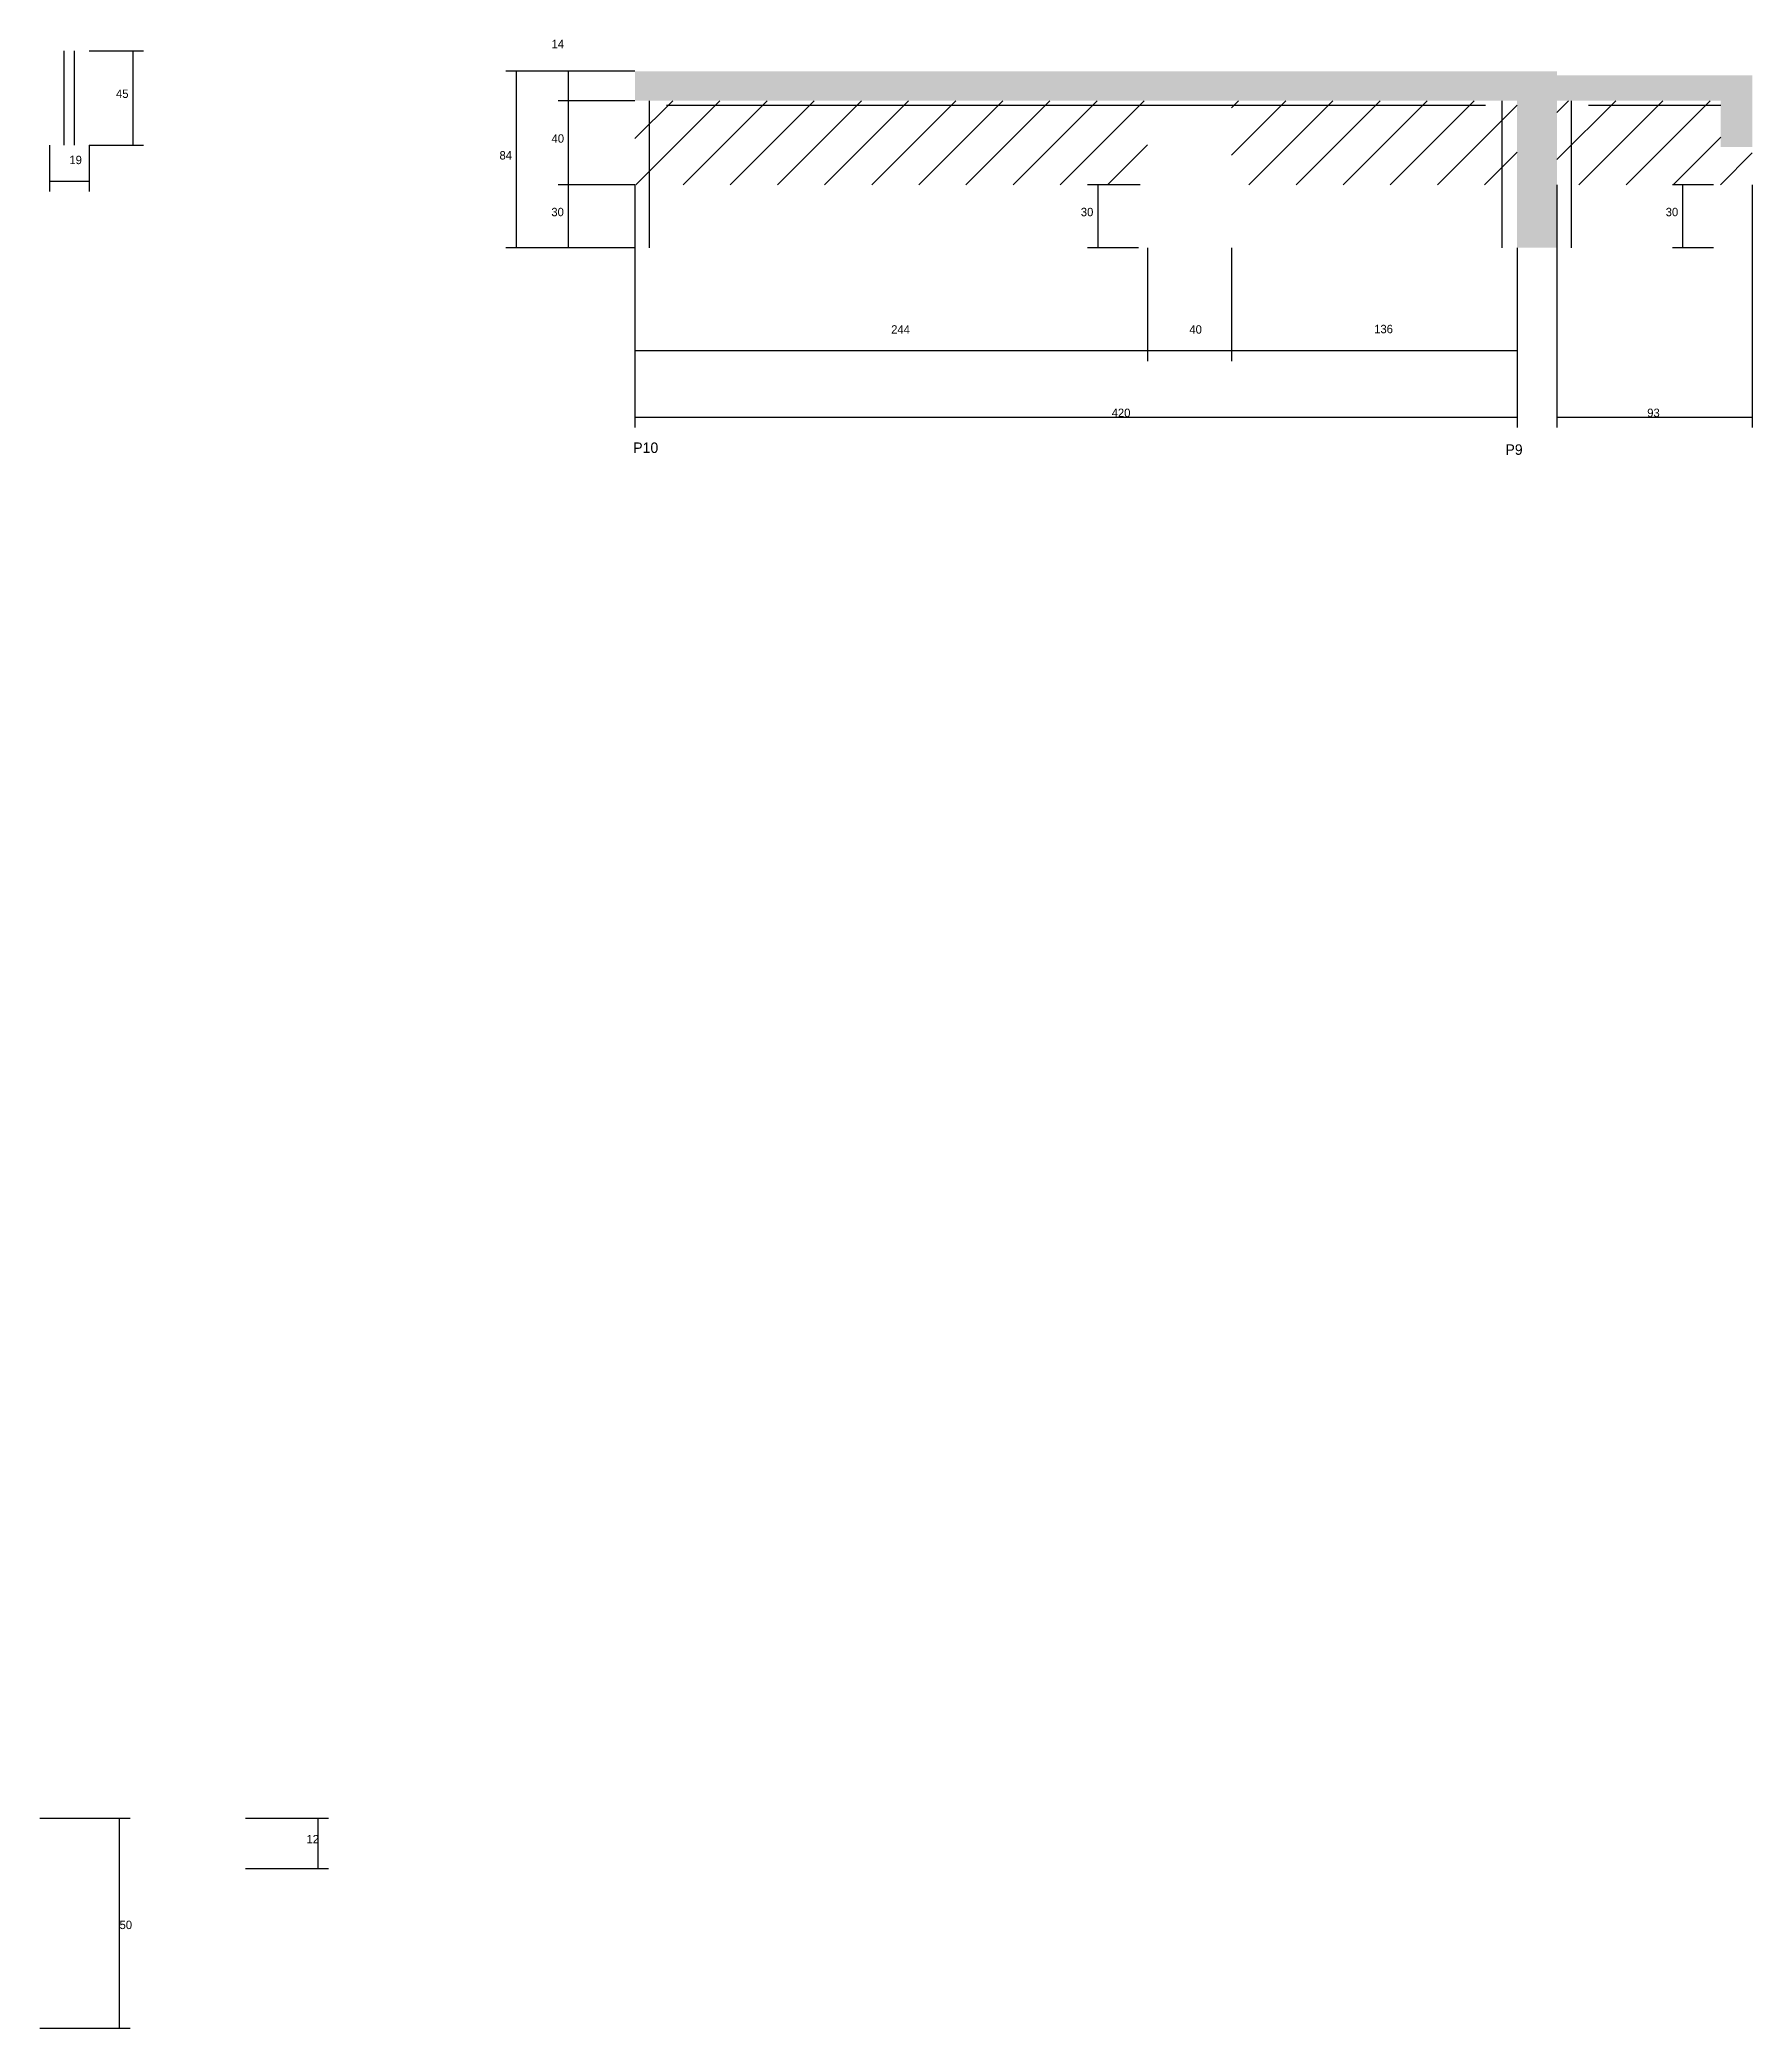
# Model space of a CAD drawing. Header units: metres. Extents: x 131601 to 133293, y 31530 to 32816.
# Drawn here: x 132478 to 133293, y 31530 to 32476 of the extents above; entities that cross this region are included whole.
import ezdxf

# ---------------------------------------------------------------- set-up
doc = ezdxf.new("R2010")
doc.units = ezdxf.units.M
for name, color, linetype in [('COTA', 241, 'Continuous'), ('Cota Seção (2x)', 4, 'Continuous'), ('Hachura', 253, 'Continuous'), ('NOMENCLATURA', 7, 'Continuous'), ('SARR_2.2x7', 40, 'Continuous')]:
    doc.layers.add(name, color=color, linetype=linetype)

msp = doc.modelspace()

# ---------------------------------------------------------------- texts
at = {"layer": 'COTA'}
for s, p in [('14', (132721.3, 32472.1)), ('45', (132513.9, 32448.4)), ('40', (132721.3, 32427.1)), ('84', (132696.5, 32419.1)), ('19', (132491.7, 32416.9)), ('30', (132721.2, 32392.1)), ('30', (132973.3, 32392.1)), ('30', (133251.8, 32392.1)), ('244', (132883, 32336.2)), ('40', (133025, 32336.2)), ('136', (133113, 32336.4)), ('420', (132988, 32296.5)), ('93', (133243, 32296.5)), ('12', (132604.6, 31617.5))]:
    msp.add_text(s, height=4, dxfattribs=at).set_placement(p)
at = {"layer": 'Cota Seção (2x)'}
msp.add_text('50', height=4, dxfattribs=at).set_placement((132515.6, 31576.7))
at = {"layer": 'NOMENCLATURA'}
for s, p in [('P10', (132760.2, 32279.4)), ('P9', (133175.5, 32278.5))]:
    msp.add_text(s, height=5, dxfattribs=at).set_placement(p)

# ---------------------------------------------------------------- hatches: boundary and pattern name
at = {"layer": 'COTA'}
h = msp.add_hatch(dxfattribs=at)
h.set_pattern_fill('AR-CONC', scale=0.03)
h.paths.add_polyline_path([(133200, 32447.1), (133278, 32447.1), (133278, 32425.1), (133293, 32425.1), (133293, 32459.1), (133200, 32459.1), (133200, 32461.1), (132761, 32461.1), (132761, 32447.1), (133181, 32447.1), (133181, 32377.1), (133200, 32377.1)])
at = {"layer": 'Hachura'}
h = msp.add_hatch(dxfattribs=at)
h.set_pattern_fill('ANSI31', scale=5)
h.paths.add_polyline_path([(132761, 32447.1), (132761, 32407.1), (133005, 32407.1), (133005, 32447.1)])
h = msp.add_hatch(dxfattribs=at)
h.set_pattern_fill('ANSI31', scale=5)
h.paths.add_polyline_path([(133045, 32447.1), (133045, 32407.1), (133181, 32407.1), (133181, 32447.1)])
h = msp.add_hatch(dxfattribs=at)
h.set_pattern_fill('ANSI31', scale=5)
h.paths.add_polyline_path([(133293, 32407.1), (133293, 32425.1), (133278, 32425.1), (133278, 32447.1), (133200, 32447.1), (133200, 32407.1)])

# ---------------------------------------------------------------- linework, layer by layer
at = {"layer": 'COTA'}
for p, q in [((132501.2, 32470.9), (132527, 32470.9)), ((132522, 32425.9), (132522, 32470.9)), ((132761, 32461.1), (132699.6, 32461.1)), ((132704.6, 32377.1), (132704.6, 32461.1)), ((132761, 32461.1), (132724.4, 32461.1)), ((132729.4, 32447.1), (132729.4, 32461.1)), ((132761, 32447.1), (132724.4, 32447.1)), ((132761, 32447.1), (132724.4, 32447.1)), ((132729.4, 32407.1), (132729.4, 32447.1)), ((132482.2, 32425.9), (132482.2, 32403.8)), ((132501.2, 32425.9), (132527, 32425.9)), ((132501.2, 32425.9), (132501.2, 32403.8)), ((132482.2, 32408.8), (132501.2, 32408.8)), ((132761, 32407.1), (132724.4, 32407.1)), ((132761, 32407.1), (132724.4, 32407.1)), ((132729.4, 32377.1), (132729.4, 32407.1)), ((132761, 32407.1), (132761, 32291.5)), ((133001.5, 32407.1), (132976.5, 32407.1)), ((132981.5, 32377.1), (132981.5, 32407.1)), ((133200, 32407.1), (133200, 32291.5)), ((133274.5, 32407.1), (133255, 32407.1)), ((133260, 32377.1), (133260, 32407.1)), ((133293, 32407.1), (133293, 32291.5)), ((132761, 32377.1), (132699.6, 32377.1)), ((132761, 32377.1), (132724.4, 32377.1)), ((132761, 32377.1), (132761, 32323.1)), ((133000.8, 32377.1), (132976.5, 32377.1)), ((133005, 32377.1), (133005, 32323.1)), ((133005, 32377.1), (133005, 32323.1)), ((133045, 32377.1), (133045, 32323.1)), ((133045, 32377.1), (133045, 32323.1)), ((133181, 32377.1), (133181, 32291.5)), ((133181, 32377.1), (133181, 32323.1)), ((133274.5, 32377.1), (133255, 32377.1)), ((132761, 32328.1), (133005, 32328.1)), ((133005, 32328.1), (133045, 32328.1)), ((133045, 32328.1), (133181, 32328.1)), ((132761, 32296.5), (133181, 32296.5)), ((133200, 32296.5), (133293, 32296.5)), ((132575.6, 31629.5), (132615.1, 31629.5)), ((132610.1, 31605.5), (132610.1, 31629.5)), ((132575.6, 31605.5), (132615.1, 31605.5))]:
    msp.add_line(p, q, dxfattribs=at)
at = {"layer": 'Cota Seção (2x)'}
for p, q in [((132477.6, 31629.5), (132520.6, 31629.5)), ((132515.6, 31529.5), (132515.6, 31629.5)), ((132477.6, 31529.5), (132520.6, 31529.5))]:
    msp.add_line(p, q, dxfattribs=at)
at = {"layer": 'SARR_2.2x7'}
for p, q in [((132489.2, 32425.9), (132489.2, 32470.9)), ((132494.2, 32425.9), (132494.2, 32470.9)), ((132768, 32407.1), (132768, 32447.1)), ((132776, 32444.9), (133005, 32444.9)), ((133005, 32444.9), (133045, 32444.9)), ((133045, 32444.9), (133166, 32444.9)), ((133174, 32407.1), (133174, 32447.1)), ((133207, 32407.1), (133207, 32447.1)), ((133215, 32444.9), (133278, 32444.9)), ((132768, 32377.1), (132768, 32407.1)), ((133174, 32377.1), (133174, 32407.1)), ((133207, 32377.1), (133207, 32407.1))]:
    msp.add_line(p, q, dxfattribs=at)

msp.set_redraw_order([(e.dxf.handle, doc.entitydb.next_handle()) for e in msp.query("TEXT MTEXT ATTDEF DIMENSION ARC_DIMENSION")])  # texts and dimensions are drawn at this point

doc.saveas('drawing.dxf')
